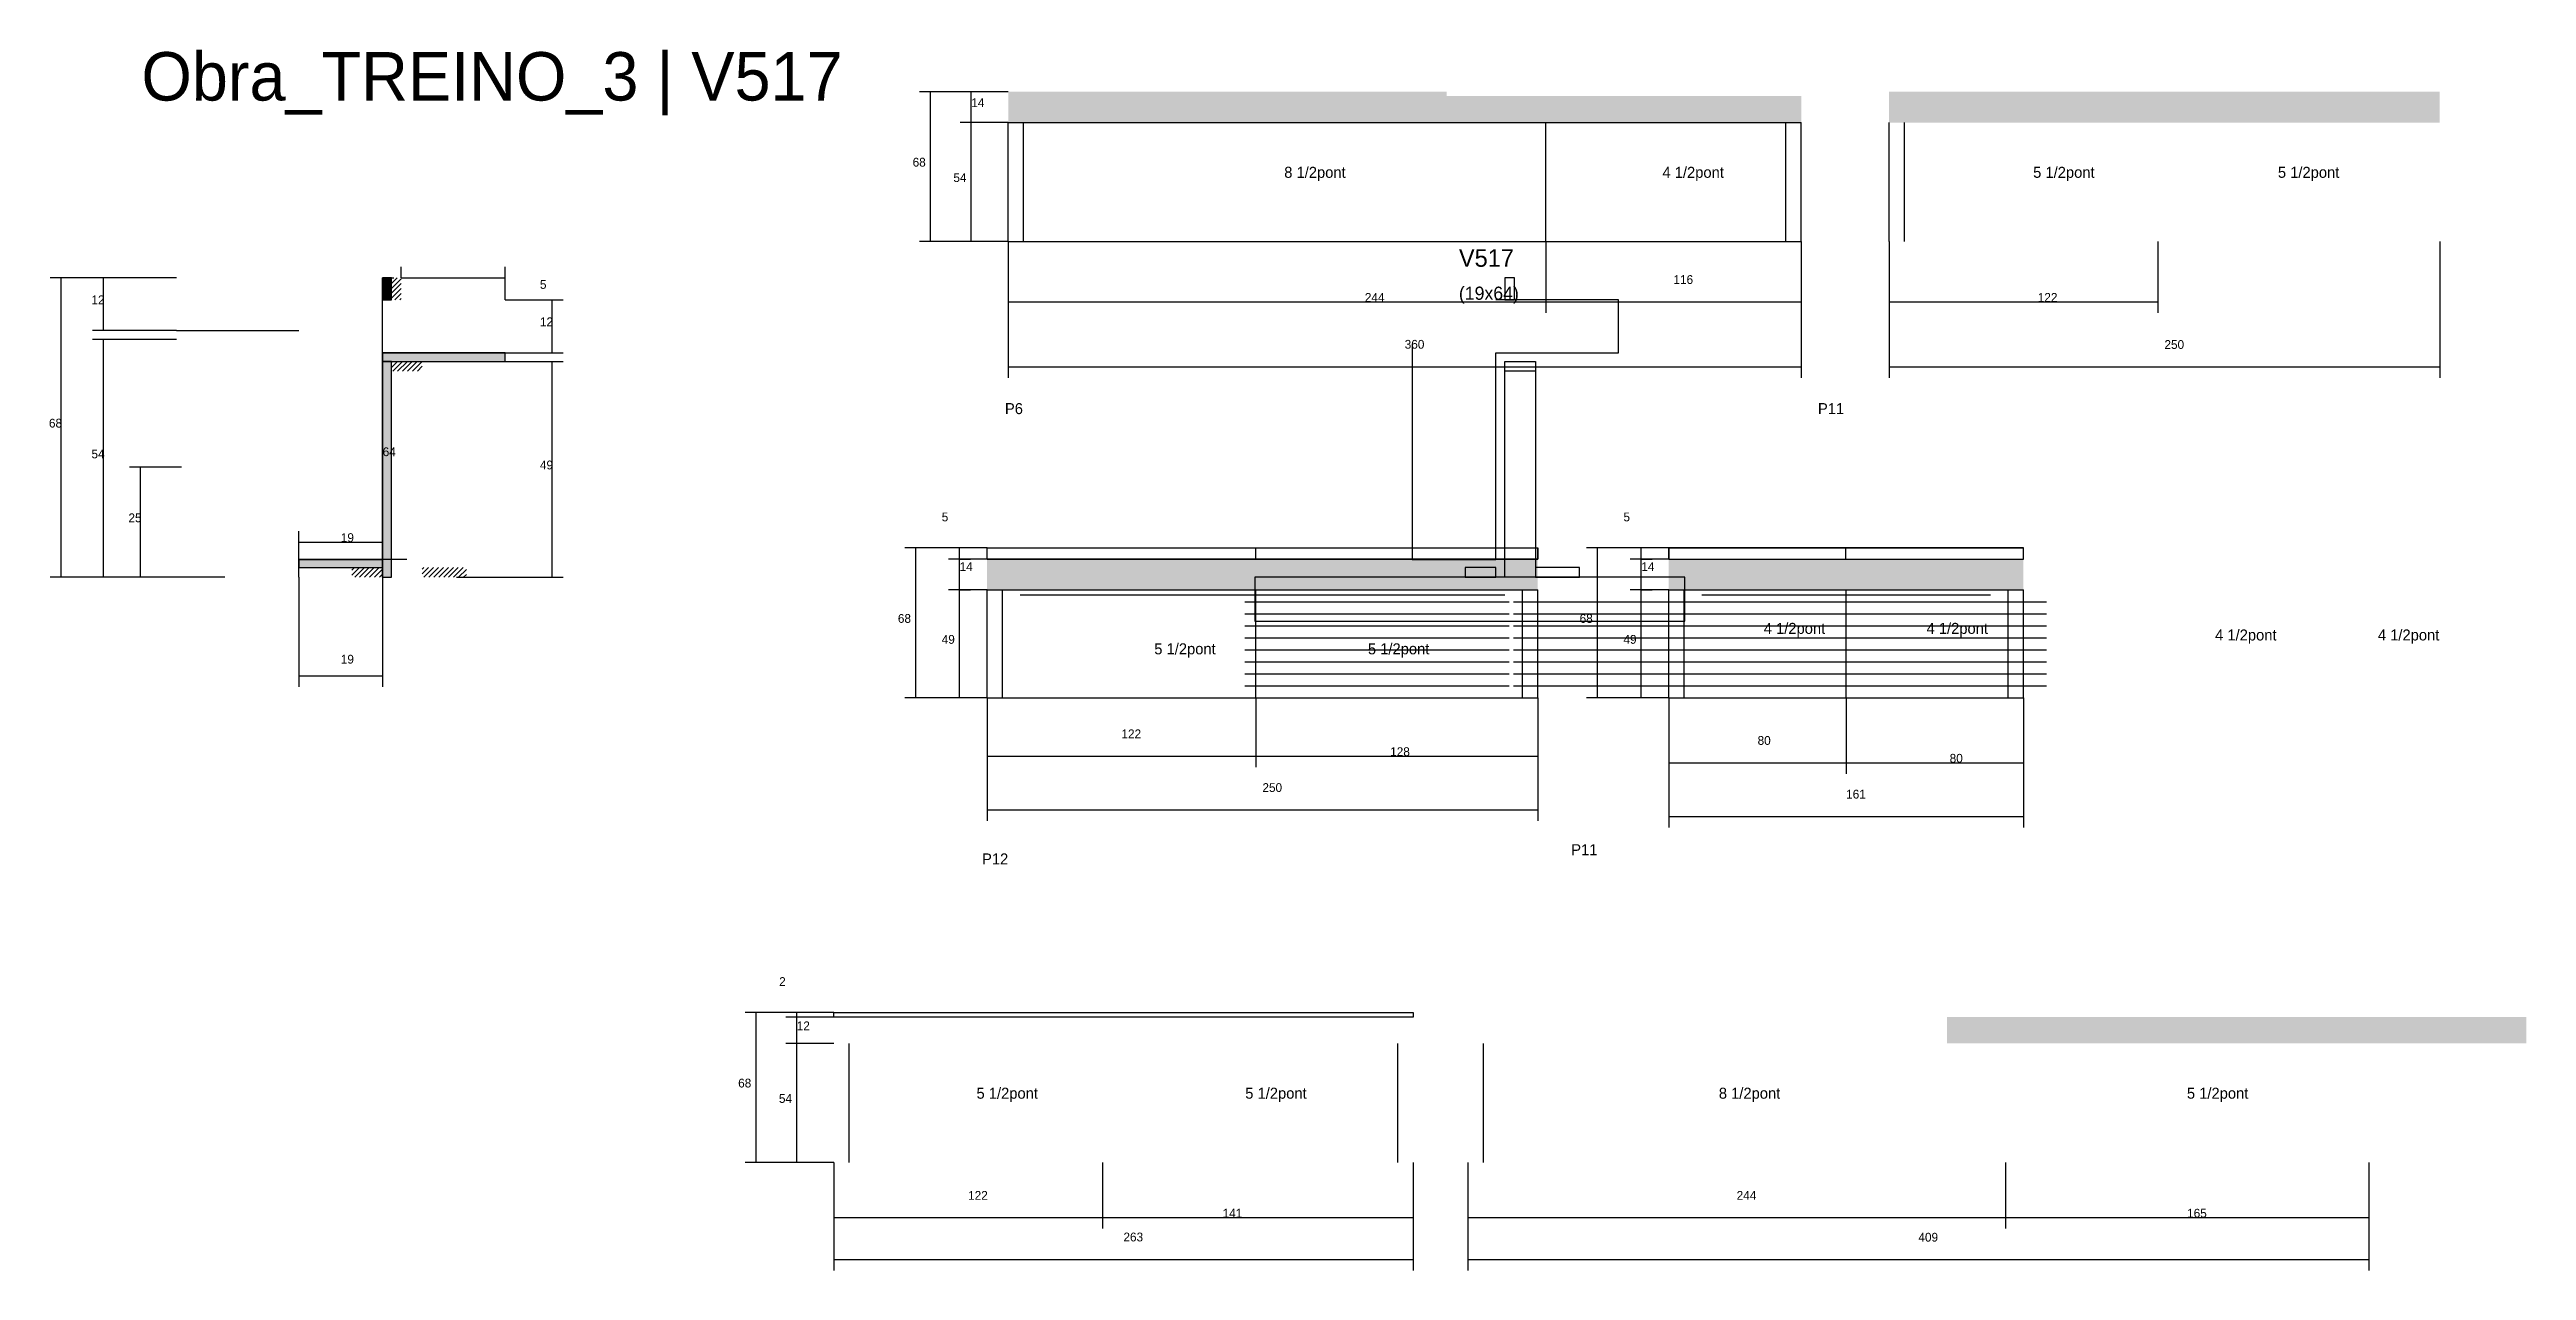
# Model space of a CAD drawing. Header units: metres. Extents: x -41 to 34800, y -36000 to 1848.
# Drawn here: x 31938 to 33063, y -29391 to -28837 of the extents above; entities that cross this region are included whole.
import ezdxf

# ---------------------------------------------------------------- set-up
doc = ezdxf.new("R2010")
doc.units = ezdxf.units.M
for name, color, linetype in [('CONCRETO', 251, 'Continuous'), ('COTA', 4, 'Continuous'), ('Cota Seção (2x)', 4, 'Continuous'), ('Hachura', 253, 'Continuous'), ('LABEL_ID', 3, 'Continuous'), ('Madeira', 126, 'Continuous'), ('NOMENCLATURA', 7, 'Continuous'), ('Painéis', 200, 'Continuous'), ('SARR_2.2x7', 40, 'Continuous'), ('Texto Seção', 7, 'Continuous')]:
    doc.layers.add(name, color=color, linetype=linetype)

msp = doc.modelspace()

# ---------------------------------------------------------------- texts
at = {"layer": 'COTA'}
for s, p in [('14', (32356.7, -28863)), ('68', (32330.1, -28890)), ('54', (32348.6, -28897)), ('5', (32160.9, -28945.5)), ('116', (32675.5, -28943.3)), ('12', (31957.3, -28952.5)), ('244', (32535.4, -28951.4)), ('122', (32840.9, -28951.4)), ('12', (32160.9, -28962.5)), ('360', (32553.5, -28972.7)), ('250', (32898.4, -28972.8)), ('68', (31938, -29008.5)), ('54', (31957.3, -29022.5)), ('49', (32160.9, -29027.5)), ('25', (31974.1, -29051.5)), ('5', (32343.3, -29051.1)), ('5', (32652.8, -29051.1)), ('14', (32351.4, -29073.7)), ('14', (32660.9, -29073.7)), ('68', (32323.4, -29097.2)), ('68', (32632.9, -29097.2)), ('19', (32070.5, -29115.7)), ('49', (32343.3, -29106.7)), ('49', (32652.8, -29106.7)), ('122', (32424.9, -29149.6)), ('128', (32546.9, -29157.7)), ('80', (32713.7, -29152.6)), ('80', (32800.9, -29160.7)), ('250', (32488.9, -29174)), ('161', (32753.9, -29177)), ('2', (32269.5, -29262.1)), ('12', (32277.5, -29282.2)), ('68', (32250.9, -29308.2)), ('54', (32269.4, -29315.2)), ('122', (32355.3, -29359.2)), ('244', (32704.2, -29359.2)), ('141', (32470.8, -29367.3)), ('165', (32908.7, -29367.3)), ('263', (32425.8, -29378.1)), ('409', (32786.7, -29378.2))]:
    msp.add_text(s, height=4, dxfattribs=at).set_placement(p)
at = {"layer": 'Cota Seção (2x)'}
for s, p in [('64', (32089.5, -29021.5)), ('19', (32070.5, -29060.5))]:
    msp.add_text(s, height=4, dxfattribs=at).set_placement(p)
at = {"layer": 'LABEL_ID'}
msp.add_text('Obra_TREINO_3 | V517', height=22, dxfattribs=at).set_placement((31980, -28860))
at = {"layer": 'NOMENCLATURA'}
for s, p in [('8 1/2pont', (32498.8, -28895.1)), ('4 1/2pont', (32670.5, -28895.1)), ('5 1/2pont', (32838.8, -28895.1)), ('5 1/2pont', (32949.9, -28895.1)), ('P6', (32372, -29002.4)), ('P11', (32741.1, -29002.4)), ('4 1/2pont', (32716.5, -29102.2)), ('4 1/2pont', (32790.4, -29102.2)), ('4 1/2pont', (32921.4, -29105.2)), ('4 1/2pont', (32995.3, -29105.2)), ('5 1/2pont', (32439.8, -29111.5)), ('5 1/2pont', (32536.8, -29111.5)), ('P12', (32361.6, -29206.9)), ('P11', (32629.1, -29202.7)), ('5 1/2pont', (32359.1, -29313.3)), ('5 1/2pont', (32481.1, -29313.3)), ('8 1/2pont', (32696.1, -29313.3)), ('5 1/2pont', (32908.6, -29313.3))]:
    msp.add_text(s, height=5, dxfattribs=at).set_placement(p)
at = {"layer": 'Texto Seção'}
for s, height, p in [('V517', 8, (32578.1, -28935.5)), ('(19x64)', 6, (32578.1, -28950.5))]:
    msp.add_text(s, height=height, dxfattribs=at).set_placement(p)

# ---------------------------------------------------------------- hatches: boundary and pattern name
at = {"layer": 'COTA'}
h = msp.add_hatch(dxfattribs=at)
h.set_pattern_fill('AR-CONC', scale=0.03)
h.paths.add_polyline_path([(32572.5, -28858), (32733.5, -28858), (32733.5, -28858), (32733.5, -28870), (32733.5, -28870), (32373.5, -28870), (32373.5, -28870), (32373.5, -28856), (32373.5, -28856), (32572.5, -28856), (32572.5, -28856), (32572.5, -28858)])
h = msp.add_hatch(dxfattribs=at)
h.set_pattern_fill('AR-CONC', scale=0.03)
h.paths.add_polyline_path([(32773.4, -28856), (32773.4, -28870), (32773.4, -28870), (33023.4, -28870), (33023.4, -28870), (33023.4, -28856), (33023.4, -28856), (32773.4, -28856)])
h = msp.add_hatch(dxfattribs=at)
h.set_pattern_fill('AR-CONC', scale=0.03)
h.paths.add_polyline_path([(32363.9, -29068.2), (32363.9, -29082.2), (32363.9, -29082.2), (32613.9, -29082.2), (32613.9, -29082.2), (32613.9, -29068.2), (32613.9, -29068.2), (32363.9, -29068.2)])
h = msp.add_hatch(dxfattribs=at)
h.set_pattern_fill('AR-CONC', scale=0.03)
h.paths.add_polyline_path([(32834.4, -29068.2), (32834.4, -29082.2), (32834.4, -29082.2), (32673.4, -29082.2), (32673.4, -29082.2), (32673.4, -29068.2), (32673.4, -29068.2), (32834.4, -29068.2)])
h = msp.add_hatch(dxfattribs=at)
h.set_pattern_fill('AR-CONC', scale=0.03)
h.paths.add_polyline_path([(33062.7, -29288.2), (33062.7, -29276.2), (33062.7, -29276.2), (32799.7, -29276.2), (32799.7, -29276.2), (32799.7, -29288.2), (32799.7, -29288.2), (33062.7, -29288.2)])
at = {"layer": 'Hachura'}
h = msp.add_hatch(color=8, dxfattribs=at)
h.dxf.hatch_style = 1
h.paths.add_polyline_path([(32089.5, -28950.5), (32093.5, -28950.5), (32093.5, -28950.5), (32093.5, -28940.5), (32093.5, -28940.5), (32089.5, -28940.5), (32089.5, -28940.5), (32089.5, -28950.5)])
h = msp.add_hatch(dxfattribs=at)
h.set_pattern_fill('ANSI31', scale=0.5)
h.paths.add_polyline_path([(32097.9, -28940.5), (32093.5, -28940.5), (32093.5, -28940.5), (32093.5, -28950.5), (32093.5, -28950.5), (32097.9, -28950.5), (32097.9, -28950.5), (32097.9, -28940.5)])
h = msp.add_hatch(color=8, dxfattribs=at)
h.dxf.hatch_style = 1
h.paths.add_polyline_path([(32145.1, -28978.5), (32145.1, -28974.5), (32145.1, -28974.5), (32089.5, -28974.5), (32089.5, -28974.5), (32089.5, -28978.5), (32089.5, -28978.5), (32145.1, -28978.5)])
h = msp.add_hatch(color=8, dxfattribs=at)
h.dxf.hatch_style = 1
h.paths.add_polyline_path([(32093.5, -28978.5), (32089.5, -28978.5), (32089.5, -28978.5), (32089.5, -29076.5), (32089.5, -29076.5), (32093.5, -29076.5), (32093.5, -29076.5), (32093.5, -28978.5)])
h = msp.add_hatch(dxfattribs=at)
h.set_pattern_fill('ANSI31', scale=0.5)
h.paths.add_polyline_path([(32093.5, -28982.9), (32093.5, -28978.5), (32093.5, -28978.5), (32107.5, -28978.5), (32107.5, -28978.5), (32107.5, -28982.9), (32107.5, -28982.9), (32093.5, -28982.9)])
h = msp.add_hatch(color=8, dxfattribs=at)
h.dxf.hatch_style = 1
h.paths.add_polyline_path([(32089.5, -29072.1), (32089.5, -29068.5), (32089.5, -29068.5), (32051.5, -29068.5), (32051.5, -29068.5), (32051.5, -29072.1), (32051.5, -29072.1), (32089.5, -29072.1)])
h = msp.add_hatch(dxfattribs=at)
h.set_pattern_fill('ANSI31', scale=0.5)
h.paths.add_polyline_path([(32089.5, -29076.5), (32089.5, -29072.1), (32089.5, -29072.1), (32075.5, -29072.1), (32075.5, -29072.1), (32075.5, -29076.5), (32075.5, -29076.5), (32089.5, -29076.5)])
h = msp.add_hatch(dxfattribs=at)
h.set_pattern_fill('ANSI31', scale=0.5)
h.paths.add_polyline_path([(32127.5, -29076.5), (32127.5, -29072.1), (32127.5, -29072.1), (32107.5, -29072.1), (32107.5, -29072.1), (32107.5, -29076.5), (32107.5, -29076.5), (32127.5, -29076.5)])

# ---------------------------------------------------------------- linework, layer by layer
at = {"layer": 'CONCRETO'}
msp.add_lwpolyline([(32556.9, -28970.5), (32556.9, -28970.5), (32556.9, -28996.5), (32556.9, -28996.5), (32556.9, -29068.5), (32594.9, -29068.5), (32594.9, -28974.5), (32650.5, -28974.5), (32650.5, -28950.5), (32594.9, -28950.5)], dxfattribs=at)
at = {"layer": 'COTA'}
for p, q in [((32373.5, -28856), (32333.2, -28856)), ((32338.2, -28924), (32338.2, -28856)), ((32373.5, -28856), (32351.7, -28856)), ((32356.7, -28870), (32356.7, -28856)), ((32373.5, -28870), (32351.7, -28870)), ((32373.5, -28870), (32351.7, -28870)), ((32356.7, -28924), (32356.7, -28870)), ((32373.5, -28924), (32333.2, -28924)), ((32373.5, -28924), (32351.7, -28924)), ((32373.5, -28924), (32373.5, -28956.4)), ((32373.5, -28924), (32373.5, -28985.9)), ((32617.5, -28924), (32617.5, -28956.4)), ((32617.5, -28924), (32617.5, -28956.4)), ((32733.5, -28924), (32733.5, -28956.4)), ((32733.5, -28924), (32733.5, -28985.9)), ((32773.4, -28924), (32773.4, -28956.4)), ((32773.4, -28924), (32773.4, -28985.9)), ((32895.4, -28924), (32895.4, -28956.4)), ((33023.4, -28924), (33023.4, -28985.9)), ((31995.9, -28940.5), (31938.5, -28940.5)), ((31943.5, -29076.5), (31943.5, -28940.5)), ((31995.9, -28940.5), (31957.8, -28940.5)), ((31962.8, -28964.5), (31962.8, -28940.5)), ((32097.9, -28940.5), (32097.9, -28935.5)), ((32097.9, -28940.5), (32145.1, -28940.5)), ((32145.1, -28950.5), (32145.1, -28935.5)), ((32145.1, -28950.5), (32171.4, -28950.5)), ((32166.4, -28974.5), (32166.4, -28950.5)), ((32373.5, -28951.4), (32617.5, -28951.4)), ((32617.5, -28951.4), (32733.5, -28951.4)), ((32773.4, -28951.4), (32895.4, -28951.4)), ((31995.9, -28964.5), (31957.8, -28964.5)), ((31995.9, -28968.5), (31957.8, -28968.5)), ((31962.8, -29076.5), (31962.8, -28968.5)), ((32145.1, -28974.5), (32171.4, -28974.5)), ((32107.5, -28978.5), (32171.4, -28978.5)), ((32166.4, -29076.5), (32166.4, -28978.5)), ((32373.5, -28980.9), (32733.5, -28980.9)), ((32773.4, -28980.9), (33023.4, -28980.9)), ((31998.2, -29026.5), (31974.6, -29026.5)), ((31979.6, -29076.5), (31979.6, -29026.5)), ((32363.9, -29063.2), (32326.5, -29063.2)), ((32331.5, -29131.2), (32331.5, -29063.2)), ((32363.9, -29063.2), (32346.4, -29063.2)), ((32351.4, -29068.2), (32351.4, -29063.2)), ((32673.4, -29063.2), (32636, -29063.2)), ((32641, -29131.2), (32641, -29063.2)), ((32673.4, -29063.2), (32655.9, -29063.2)), ((32660.9, -29068.2), (32660.9, -29063.2)), ((32017.9, -29076.5), (31938.5, -29076.5)), ((32017.9, -29076.5), (31957.8, -29076.5)), ((31998.2, -29076.5), (31974.6, -29076.5)), ((32051.5, -29076.5), (32051.5, -29126.2)), ((32089.5, -29076.5), (32089.5, -29126.2)), ((32123.1, -29076.5), (32171.4, -29076.5)), ((32363.9, -29068.2), (32346.4, -29068.2)), ((32351.4, -29082.2), (32351.4, -29068.2)), ((32351.4, -29068.2), (32356.4, -29068.2)), ((32673.4, -29068.2), (32655.9, -29068.2)), ((32660.9, -29082.2), (32660.9, -29068.2)), ((32660.9, -29068.2), (32665.9, -29068.2)), ((32363.9, -29082.2), (32346.4, -29082.2)), ((32351.4, -29131.2), (32351.4, -29082.2)), ((32351.4, -29082.2), (32356.4, -29082.2)), ((32673.4, -29082.2), (32655.9, -29082.2)), ((32660.9, -29131.2), (32660.9, -29082.2)), ((32660.9, -29082.2), (32665.9, -29082.2)), ((32051.5, -29121.2), (32089.5, -29121.2)), ((32363.9, -29131.2), (32326.5, -29131.2)), ((32363.9, -29131.2), (32346.4, -29131.2)), ((32363.9, -29131.2), (32363.9, -29162.7)), ((32363.9, -29131.2), (32363.9, -29187.1)), ((32485.9, -29131.2), (32485.9, -29162.7)), ((32485.9, -29131.2), (32485.9, -29162.7)), ((32613.9, -29131.2), (32613.9, -29162.7)), ((32613.9, -29131.2), (32613.9, -29187.1)), ((32673.4, -29131.2), (32636, -29131.2)), ((32673.4, -29131.2), (32655.9, -29131.2)), ((32673.4, -29131.2), (32673.4, -29165.7)), ((32673.4, -29131.2), (32673.4, -29190.1)), ((32753.9, -29131.2), (32753.9, -29165.7)), ((32753.9, -29131.2), (32753.9, -29165.7)), ((32834.4, -29131.2), (32834.4, -29165.7)), ((32834.4, -29131.2), (32834.4, -29190.1)), ((32363.9, -29157.7), (32485.9, -29157.7)), ((32485.9, -29157.7), (32613.9, -29157.7)), ((32673.4, -29160.7), (32753.9, -29160.7)), ((32753.9, -29160.7), (32834.4, -29160.7)), ((32363.9, -29182.1), (32613.9, -29182.1)), ((32673.4, -29185.1), (32834.4, -29185.1)), ((32294.3, -29274.2), (32254, -29274.2)), ((32259, -29342.2), (32259, -29274.2)), ((32294.3, -29274.2), (32272.5, -29274.2)), ((32294.3, -29276.2), (32272.5, -29276.2)), ((32294.3, -29276.2), (32272.5, -29276.2)), ((32277.5, -29276.2), (32277.5, -29274.2)), ((32277.5, -29288.2), (32277.5, -29276.2)), ((32294.3, -29288.2), (32272.5, -29288.2)), ((32294.3, -29288.2), (32272.5, -29288.2)), ((32277.5, -29342.2), (32277.5, -29288.2)), ((32294.3, -29342.2), (32254, -29342.2)), ((32294.3, -29342.2), (32272.5, -29342.2)), ((32294.3, -29342.2), (32294.3, -29372.3)), ((32294.3, -29342.2), (32294.3, -29391.3)), ((32416.3, -29342.2), (32416.3, -29372.3)), ((32416.3, -29342.2), (32416.3, -29372.3)), ((32557.3, -29342.2), (32557.3, -29372.3)), ((32557.3, -29342.2), (32557.3, -29391.3)), ((32582.2, -29342.2), (32582.2, -29372.3)), ((32582.2, -29342.2), (32582.2, -29391.3)), ((32826.2, -29342.2), (32826.2, -29372.3)), ((32826.2, -29342.2), (32826.2, -29372.3)), ((32991.2, -29342.2), (32991.2, -29372.3)), ((32991.2, -29342.2), (32991.2, -29391.3)), ((32294.3, -29367.3), (32416.3, -29367.3)), ((32416.3, -29367.3), (32557.3, -29367.3)), ((32582.2, -29367.3), (32826.2, -29367.3)), ((32826.2, -29367.3), (32991.2, -29367.3)), ((32294.3, -29386.3), (32557.3, -29386.3)), ((32582.2, -29386.3), (32991.2, -29386.3))]:
    msp.add_line(p, q, dxfattribs=at)
at = {"layer": 'Cota Seção (2x)'}
for p, q in [((32089.5, -29068.5), (32089.5, -28940.5)), ((32089.5, -28940.5), (32094.5, -28940.5)), ((32051.5, -29076.5), (32051.5, -29055.5)), ((32089.5, -29076.5), (32089.5, -29055.5)), ((32051.5, -29060.5), (32089.5, -29060.5)), ((32100.5, -29068.5), (32084.5, -29068.5))]:
    msp.add_line(p, q, dxfattribs=at)
at = {"layer": 'Madeira'}
for points in [[(32603.3, -28940.5), (32598.9, -28940.5), (32598.9, -28950.5), (32603.3, -28950.5)], [(32598.9, -28982.9), (32598.9, -28978.5), (32612.9, -28978.5), (32612.9, -28982.9)], [(32598.9, -28978.5), (32612.9, -28978.5), (32612.9, -29076.5), (32598.9, -29076.5)], [(32485.4, -29096.5), (32680.6, -29096.5), (32680.6, -29076.5), (32485.4, -29076.5)], [(32594.9, -29076.5), (32594.9, -29072.1), (32580.9, -29072.1), (32580.9, -29076.5)], [(32632.9, -29076.5), (32632.9, -29072.1), (32612.9, -29072.1), (32612.9, -29076.5)]]:
    msp.add_lwpolyline(points, close=True, dxfattribs=at)
at = {"layer": 'Painéis'}
for p, q in [((32373.5, -28870), (32733.5, -28870)), ((32373.5, -28924), (32373.5, -28870)), ((32617.5, -28924), (32617.5, -28870)), ((32733.5, -28924), (32733.5, -28870)), ((32773.4, -28924), (32773.4, -28870)), ((32373.5, -28924), (32733.5, -28924)), ((31995.9, -28964.5), (32051.5, -28964.5)), ((32089.5, -28974.5), (32145.1, -28974.5)), ((32363.9, -29063.2), (32613.9, -29063.2)), ((32485.9, -29068.2), (32485.9, -29063.2)), ((32613.9, -29068.2), (32613.9, -29063.2)), ((32673.4, -29063.2), (32834.4, -29063.2)), ((32673.4, -29068.2), (32673.4, -29063.2)), ((32753.8, -29068.2), (32753.8, -29063.2)), ((32051.5, -29068.5), (32089.5, -29068.5)), ((32363.9, -29068.2), (32613.9, -29068.2)), ((32673.4, -29068.2), (32834.4, -29068.2)), ((32363.9, -29082.2), (32613.9, -29082.2)), ((32363.9, -29131.2), (32363.9, -29082.2)), ((32485.9, -29131.2), (32485.9, -29082.2)), ((32613.9, -29131.2), (32613.9, -29082.2)), ((32673.4, -29082.2), (32753.9, -29082.2)), ((32673.4, -29131.2), (32673.4, -29082.2)), ((32753.9, -29082.2), (32834.4, -29082.2)), ((32753.9, -29131.2), (32753.9, -29082.2)), ((32834.4, -29131.2), (32834.4, -29082.2)), ((32363.9, -29131.2), (32613.9, -29131.2)), ((32673.4, -29131.2), (32834.4, -29131.2))]:
    msp.add_line(p, q, dxfattribs=at)
for points in [[(32093.5, -28940.5), (32089.5, -28940.5), (32089.5, -28950.5), (32093.5, -28950.5)], [(32145.1, -28978.5), (32145.1, -28974.5), (32089.5, -28974.5), (32089.5, -28978.5)], [(32093.5, -28978.5), (32089.5, -28978.5), (32089.5, -29076.5), (32093.5, -29076.5)], [(32363.9, -29063.2), (32613.9, -29063.2), (32613.9, -29068.2), (32363.9, -29068.2)], [(32834.4, -29063.2), (32673.4, -29063.2), (32673.4, -29068.2), (32834.4, -29068.2)], [(32089.5, -29072.1), (32089.5, -29068.5), (32051.5, -29068.5), (32051.5, -29072.1)], [(32294.3, -29274.2), (32557.3, -29274.2), (32557.3, -29276.2), (32294.3, -29276.2)]]:
    msp.add_lwpolyline(points, close=True, dxfattribs=at)
at = {"layer": 'SARR_2.2x7'}
for p, q in [((32380.5, -28924), (32380.5, -28870)), ((32726.5, -28924), (32726.5, -28870)), ((32780.4, -28924), (32780.4, -28870)), ((32370.9, -29131.2), (32370.9, -29082.2)), ((32378.9, -29084.4), (32485.9, -29084.4)), ((32480.9, -29087.6), (32600.9, -29087.6)), ((32485.9, -29084.4), (32598.9, -29084.4)), ((32602.9, -29087.6), (32844.9, -29087.6)), ((32606.9, -29131.2), (32606.9, -29082.2)), ((32680.4, -29131.2), (32680.4, -29082.2)), ((32688.4, -29084.4), (32753.9, -29084.4)), ((32753.9, -29084.4), (32819.4, -29084.4)), ((32827.4, -29131.2), (32827.4, -29082.2)), ((32480.9, -29093.1), (32600.9, -29093.1)), ((32480.9, -29098.5), (32600.9, -29098.5)), ((32602.9, -29093.1), (32844.9, -29093.1)), ((32602.9, -29098.5), (32844.9, -29098.5)), ((32480.9, -29104), (32600.9, -29104)), ((32480.9, -29109.4), (32600.9, -29109.4)), ((32602.9, -29104), (32844.9, -29104)), ((32602.9, -29109.4), (32844.9, -29109.4)), ((32480.9, -29114.9), (32600.9, -29114.9)), ((32480.9, -29120.3), (32600.9, -29120.3)), ((32602.9, -29114.9), (32844.9, -29114.9)), ((32602.9, -29120.3), (32844.9, -29120.3)), ((32480.9, -29125.8), (32600.9, -29125.8)), ((32602.9, -29125.8), (32844.9, -29125.8)), ((32301.3, -29342.2), (32301.3, -29288.2)), ((32550.3, -29342.2), (32550.3, -29288.2)), ((32589.2, -29342.2), (32589.2, -29288.2))]:
    msp.add_line(p, q, dxfattribs=at)

msp.set_redraw_order([(e.dxf.handle, doc.entitydb.next_handle()) for e in msp.query("TEXT MTEXT ATTDEF DIMENSION ARC_DIMENSION")])  # texts and dimensions are drawn at this point

doc.saveas('drawing.dxf')
